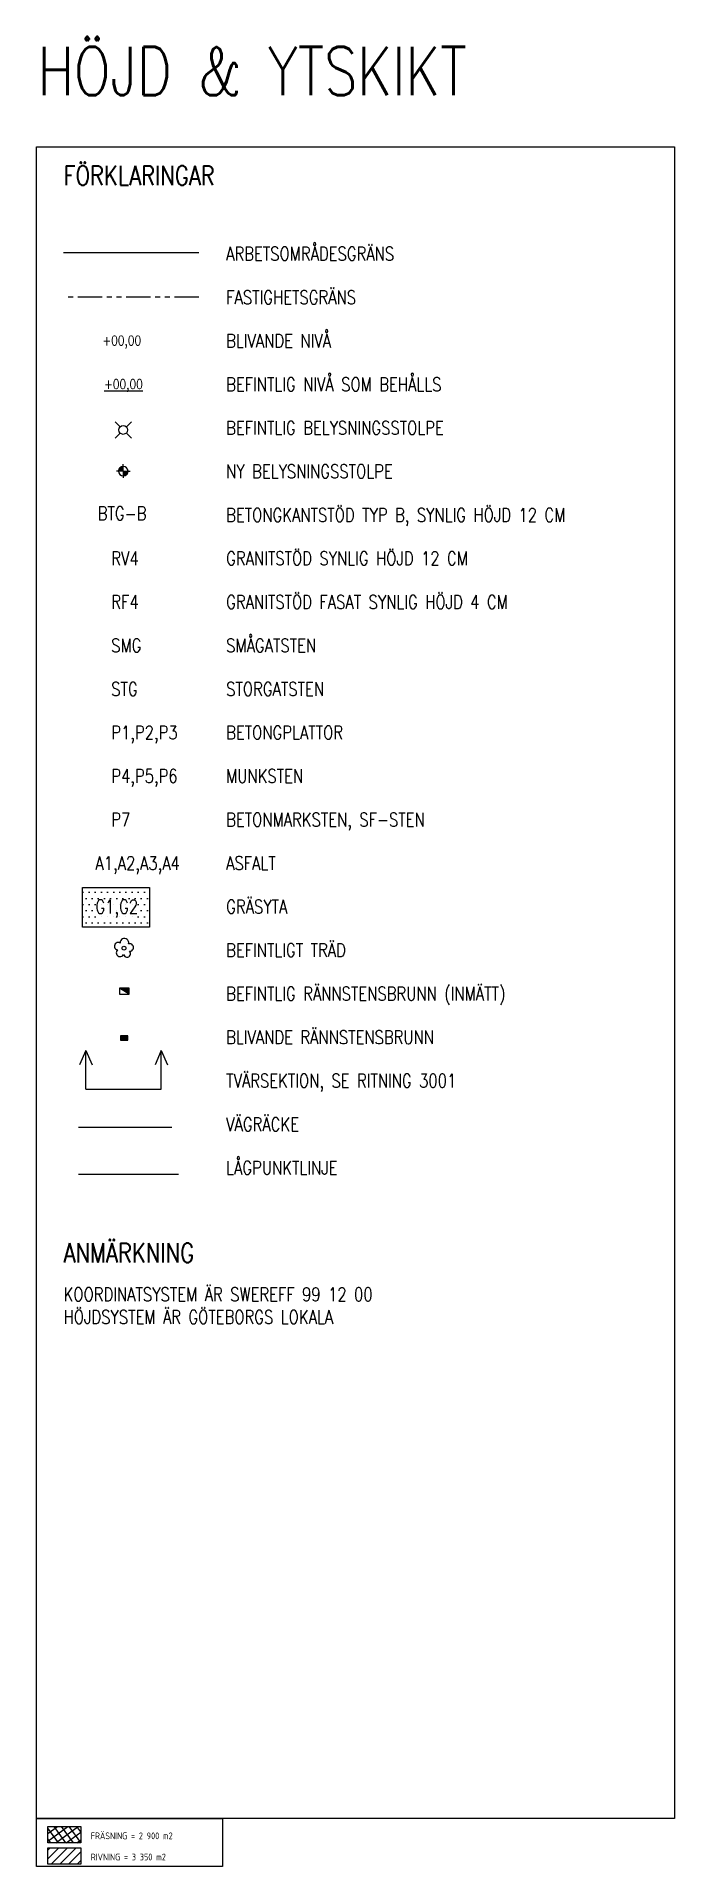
# Model space of a CAD drawing. Header units: metres. Extents: x 148130 to 148867, y 6395392 to 6395652.
# Drawn here: x 148725.1 to 148758.1, y 6395557.2 to 6395651.7 of the extents above; entities that cross this region are included whole.
import ezdxf

# ---------------------------------------------------------------- set-up
doc = ezdxf.new("R2010")
doc.units = ezdxf.units.M
doc.linetypes.add('PHANTOM', pattern=[2.5, 1.25, -0.25, 0.25, -0.25, 0.25, -0.25])
for name, color, linetype in [('M-BEF-BRUNNAR-INMÄTT', 4, 'Continuous'), ('M-BEF-STOLPAR-INMÄTT', 4, 'Continuous'), ('M-BEF-TRÄD', 4, 'Continuous'), ('M-BELYSNINGSSTOLPE', 1, 'Continuous'), ('M-BRUNNAR', 3, 'Continuous'), ('M-FÖRKLARINGAR', 3, 'Continuous'), ('M-GR-ARBETSOMRÅDESGRÄNS', 7, 'ARBETSOMR_GR'), ('M-GR-FASTIGHETSGRÄNS', 3, 'PHANTOM'), ('M-LÅGPUNKT', 1, 'Dike5'), ('M-RASTER-FRÄSNING', 13, 'Continuous'), ('M-RASTER-GRÄS', 1, 'Continuous'), ('M-RASTER-RIVNING', 13, 'Continuous'), ('M-SEKTIONSMARKERING', 1, 'Continuous'), ('M-STAMPEL', 3, 'Continuous'), ('M-VÄGRÄCKE', 3, 'Continuous')]:
    doc.layers.add(name, color=color, linetype=linetype)
doc.layers.add('M-RUTA-200', color=7, linetype='Continuous', plot=False)
doc.styles.add('ISO', font='iso.shx', dxfattribs={"height": 2.5})
doc.styles.add('SIMPLEX8', font='simplex.shx', dxfattribs={"width": 0.8})
doc.linetypes.add('ARBETSOMR_GR', pattern='A,0.5,-0.2,["+",Standard,S=0.1,R=0,X=-0.1,Y=-0.05],-0.2', length=0.9)
doc.linetypes.add('Dike5', pattern='A,1.5,["|",Standard,S=0.5,R=75,X=0,Y=0],1e-06,["|",Standard,S=0.5,R=105,X=0,Y=0],-0.75', length=2.250001)
doc.linetypes.add('FENCELINE2', pattern='A,0.25,-0.1,[132,ltypeshp.shx,S=0.1,R=0,X=-0.1,Y=0],-0.1,1', length=1.45)
pattern_1 = [(224.9999999982, (26965.2474268, 71504.0631581), (0.00157154482114, -0.00157154482124), [])]

msp = doc.modelspace()

# ---------------------------------------------------------------- texts
at = {"layer": 'M-FÖRKLARINGAR', "color": 7, "style": 'SIMPLEX8', "width": 0.8}
for s, p in [('FÖRKLARINGAR', (148726.508, 6395644.057)), ('ANMÄRKNING', (148726.508, 6395588.366))]:
    msp.add_text(s, height=1, dxfattribs=at).set_placement(p)
at = {"layer": 'M-FÖRKLARINGAR', "style": 'SIMPLEX8', "width": 0.8}
for s, p in [('ARBETSOMRÅDESGRÄNS', (148734.92, 6395640.164)), ('FASTIGHETSGRÄNS', (148734.92, 6395637.914)), ('BLIVANDE NIVÅ ', (148734.92, 6395635.664)), ('BEFINTLIG NIVÅ SOM BEHÅLLS', (148734.92, 6395633.414)), ('BEFINTLIG BELYSNINGSSTOLPE', (148734.92, 6395631.164)), ('NY BELYSNINGSSTOLPE', (148734.92, 6395628.914)), ('BTG-B', (148728.276, 6395626.742)), ('BETONGKANTSTÖD TYP B, SYNLIG HÖJD 12 CM', (148734.92, 6395626.664)), ('RV4', (148728.978, 6395624.414)), ('GRANITSTÖD SYNLIG HÖJD 12 CM', (148734.92, 6395624.414)), ('RF4', (148728.978, 6395622.164)), ('GRANITSTÖD FASAT SYNLIG HÖJD 4 CM', (148734.92, 6395622.164)), ('SMÅGATSTEN', (148734.92, 6395619.914)), ('SMG', (148728.978, 6395619.914)), ('STG', (148728.978, 6395617.664)), ('STORGATSTEN', (148734.92, 6395617.664)), ('P1,P2,P3', (148728.978, 6395615.414)), ('BETONGPLATTOR', (148734.92, 6395615.414)), ('P4,P5,P6', (148728.978, 6395613.164)), ('MUNKSTEN', (148734.92, 6395613.164)), ('P7', (148728.978, 6395610.914)), ('BETONMARKSTEN, SF-STEN', (148734.92, 6395610.914)), ('A1,A2,A3,A4', (148728.158, 6395608.664)), ('ASFALT', (148734.92, 6395608.664)), ('G1,G2', (148728.158, 6395606.414)), ('GRÄSYTA', (148734.92, 6395606.414)), ('BEFINTLIGT TRÄD', (148734.92, 6395604.164)), ('BEFINTLIG RÄNNSTENSBRUNN (INMÄTT)', (148734.92, 6395601.914)), ('BLIVANDE RÄNNSTENSBRUNN', (148734.92, 6395599.664)), ('TVÄRSEKTION, SE RITNING 3001', (148734.92, 6395597.414)), ('VÄGRÄCKE', (148734.92, 6395595.164)), ('LÅGPUNKTLINJE', (148734.92, 6395592.914))]:
    msp.add_text(s, height=0.7, dxfattribs=at).set_placement(p)
at = {"layer": 'M-FÖRKLARINGAR', "color": 1, "style": 'SIMPLEX8', "width": 0.8}
for s, p in [('+00,00', (148728.531, 6395635.775)), ('%%U+00,00', (148728.62, 6395633.525))]:
    msp.add_text(s, height=0.5, dxfattribs=at).set_placement(p)
at = {"layer": 'M-FÖRKLARINGAR', "insert": (148726.512, 6395587.07), "char_height": 0.7, "width": 21.35745, "attachment_point": 1, "style": 'SIMPLEX8'}
msp.add_mtext('KOORDINATSYSTEM ÄR SWEREFF 99 12 00\\PHÖJDSYSTEM ÄR GÖTEBORGS LOKALA', dxfattribs=at)
at = {"layer": 'M-RUTA-200', "color": 3, "lineweight": -3, "ltscale": 0.8, "style": 'SIMPLEX8', "width": 0.8}
msp.add_text('HÖJD & YTSKIKT', height=2.5, dxfattribs=at).set_placement((148725.164, 6395648.704))
at = {"layer": 'M-STAMPEL', "style": 'ISO', "width": 0.95}
for s, p in [('FRÄSNING = 2 900 m2', (148727.919, 6395558.555)), ('RIVNING = 3 350 m2', (148727.919, 6395557.458))]:
    msp.add_text(s, height=0.35, dxfattribs=at).set_placement(p)

# ---------------------------------------------------------------- blocks, each defined once
blk = doc.blocks.new('TK-BEF_RB-SANDFÅNG')
blk.add_hatch(color=256).paths.add_polyline_path([(-0.25, 0.3), (0.25, 0), (0.25, 0.3)])
blk.add_line((0.25, 0), (-0.25, 0.3))
at = {"flags": 128}
blk.add_lwpolyline([(-0.25, 0.3), (-0.25, 0), (0.25, 0), (0.25, 0.3)], close=True, dxfattribs=at)
blk = doc.blocks.new('TK-RB-SPYGATT')
blk.add_hatch(color=1).paths.add_polyline_path([(0.25, 0.3), (-0.25, 0.3), (-0.25, 0), (0.25, 0)])
at = {"color": 1}
for p, q in [((0.25, 0.3), (-0.25, 0.3)), ((-0.25, 0.3), (-0.25, 0)), ((-0.25, 0.3), (0.25, 0)), ((-0.25, 0), (0.25, 0)), ((0.25, 0), (0.25, 0.3))]:
    blk.add_line(p, q, dxfattribs=at)
blk = doc.blocks.new('belysningsstolpe')
at = {"layer": 'M-BELYSNINGSSTOLPE'}
h = blk.add_hatch(dxfattribs=at)
h.set_pattern_fill('ANSI31', color=256, scale=0.0007, angle=180, style=0)
h.set_pattern_definition(pattern_1)
edge = h.paths.add_edge_path()
edge.add_line((0, 0), (0, 0.245))
edge.add_arc((0, 0), 0.245, 90, 180)
edge.add_line((-0.245, 0), (0, 0))
h = blk.add_hatch(dxfattribs=at)
h.set_pattern_fill('ANSI31', color=256, scale=0.0007, angle=180, style=0)
h.set_pattern_definition(pattern_1)
edge = h.paths.add_edge_path()
edge.add_arc((0, 0), 0.245, 270, 360)
edge.add_line((0.245, 0), (0, 0))
edge.add_line((0, 0), (0, -0.245))
for p, q in [((-0.245, 0), (-0.35, 0)), ((0, 0), (-0.245, 0)), ((0, 0.245), (0, 0.353)), ((0, 0), (0, 0.245)), ((0, 0), (0.245, 0)), ((0, 0), (0, -0.245)), ((0, -0.242), (0, -0.347)), ((0.245, 0), (0.35, 0))]:
    blk.add_line(p, q, dxfattribs=at)
for start, end in [(90, 180), (180, 270), (360, 90), (270, 360)]:
    blk.add_arc((0, 0), 0.245, start, end, dxfattribs=at)
blk = doc.blocks.new('PRI_L_BELYS')
for points in [[(-0.21, 0.21, 0), (-0.57, 0.57, 0)], [(0.21, 0.21, 0), (0.57, 0.57, 0)], [(-0.21, -0.21, 0), (-0.57, -0.57, 0)], [(0.21, -0.21, 0), (0.57, -0.57, 0)]]:
    blk.add_polyline3d(points)
blk.add_circle((0, 0), 0.3)

# ---------------------------------------------------------------- hatches: boundary and pattern name
at = {"layer": 'M-RASTER-FRÄSNING'}
h = msp.add_hatch(dxfattribs=at)
h.set_pattern_fill('NET', color=256, scale=0.1, angle=36, style=0)
h.paths.add_polyline_path([(148727.402, 6395558.367), (148727.402, 6395559.212), (148725.694, 6395559.212), (148725.694, 6395558.367)])
at = {"layer": 'M-RASTER-GRÄS'}
h = msp.add_hatch(dxfattribs=at)
h.set_pattern_fill('DOTS', color=256, scale=0.2, style=0)
h.set_pattern_definition([(7e-13, (76609.6128, 3198869.55463), (0.15875, 0.3175), [0, -0.3175])])
h.paths.add_polyline_path([(148730.959, 6395607.758), (148727.494, 6395607.758), (148727.494, 6395605.701), (148730.959, 6395605.701)])
at = {"layer": 'M-RASTER-RIVNING'}
h = msp.add_hatch(dxfattribs=at)
h.set_pattern_fill('ANSI31', color=256, scale=0.1, style=0)
h.set_pattern_definition([(45, (0, 0), (-0.224506403027, 0.224506403027), [])])
h.paths.add_polyline_path([(148725.694, 6395558.116), (148725.694, 6395557.27), (148727.402, 6395557.27), (148727.402, 6395558.116)])

# ---------------------------------------------------------------- linework, layer by layer
for points in [[(148725.115, 6395559.628), (148734.738, 6395559.628), (148734.738, 6395557.15), (148725.115, 6395557.15)], [(148725.694, 6395559.212), (148727.402, 6395559.212), (148727.402, 6395558.367), (148725.694, 6395558.367)], [(148725.694, 6395558.116), (148727.402, 6395558.116), (148727.402, 6395557.27), (148725.694, 6395557.27)]]:
    msp.add_lwpolyline(points, close=True)
at = {"layer": 'M-BEF-TRÄD'}
msp.add_circle((148729.637, 6395604.618), 0.1, dxfattribs=at)
for centre, radius, start, end in [((148729.336, 6395604.721), 0.192, 57.34165, 261.23001), ((148729.661, 6395604.899), 0.222, 345.02291, 184.09648), ((148729.93, 6395604.653), 0.196, 269.44438, 106.32188), ((148729.439, 6395604.38), 0.201, 131.23397, 330.91103), ((148729.79, 6395604.336), 0.184, 196.976, 41.22495)]:
    msp.add_arc(centre, radius, start, end, dxfattribs=at)
at = {"layer": 'M-FÖRKLARINGAR', "color": 7}
msp.add_lwpolyline([(148727.494, 6395607.758), (148730.959, 6395607.758), (148730.959, 6395605.701), (148727.494, 6395605.701)], close=True, dxfattribs=at)
at = {"layer": 'M-GR-ARBETSOMRÅDESGRÄNS', "ltscale": 5}
msp.add_line((148733.503, 6395640.559), (148726.508, 6395640.559), dxfattribs=at)
at = {"layer": 'M-GR-FASTIGHETSGRÄNS'}
msp.add_line((148733.503, 6395638.277), (148726.508, 6395638.277), dxfattribs=at)
at = {"layer": 'M-LÅGPUNKT', "flags": 128}
msp.add_lwpolyline([(148732.449, 6395592.914), (148727.291, 6395592.914)], dxfattribs=at)
at = {"layer": 'M-RUTA-200', "lineweight": -3, "ltscale": 0.8}
msp.add_lwpolyline([(148725.115, 6395646.034), (148758.109, 6395646.034), (148758.109, 6395559.628), (148725.115, 6395559.628)], close=True, dxfattribs=at)
at = {"layer": 'M-SEKTIONSMARKERING'}
for p, q in [((148727.661, 6395599.331), (148727.34, 6395598.582)), ((148727.661, 6395597.331), (148727.661, 6395599.331)), ((148727.661, 6395599.331), (148727.983, 6395598.582)), ((148731.568, 6395599.331), (148731.246, 6395598.582)), ((148731.568, 6395597.331), (148731.568, 6395599.331)), ((148731.568, 6395599.331), (148731.889, 6395598.582)), ((148727.661, 6395597.331), (148731.568, 6395597.331))]:
    msp.add_line(p, q, dxfattribs=at)
at = {"layer": 'M-VÄGRÄCKE', "linetype": 'FENCELINE2'}
msp.add_line((148727.291, 6395595.368), (148732.11, 6395595.368), dxfattribs=at)

# ---------------------------------------------------------------- block references
at = {"layer": 'M-BEF-BRUNNAR-INMÄTT'}
msp.add_blockref('TK-BEF_RB-SANDFÅNG', (148729.651, 6395602.243), dxfattribs=at)
at = {"layer": 'M-BEF-STOLPAR-INMÄTT', "lineweight": -3, "xscale": 0.75, "yscale": 0.75, "zscale": 0.75}
msp.add_blockref('PRI_L_BELYS', (148729.601, 6395631.404), dxfattribs=at)
at = {"layer": 'M-BELYSNINGSSTOLPE', "lineweight": -3}
msp.add_blockref('belysningsstolpe', (148729.601, 6395629.28), dxfattribs=at)
at = {"layer": 'M-BRUNNAR', "color": 1, "xscale": 0.75, "yscale": 0.75, "zscale": 0.75}
msp.add_blockref('TK-RB-SPYGATT', (148729.651, 6395599.858), dxfattribs=at)

msp.set_redraw_order([(e.dxf.handle, doc.entitydb.next_handle()) for e in msp.query("TEXT MTEXT ATTDEF DIMENSION ARC_DIMENSION")])  # texts and dimensions are drawn at this point

doc.saveas('drawing.dxf')
